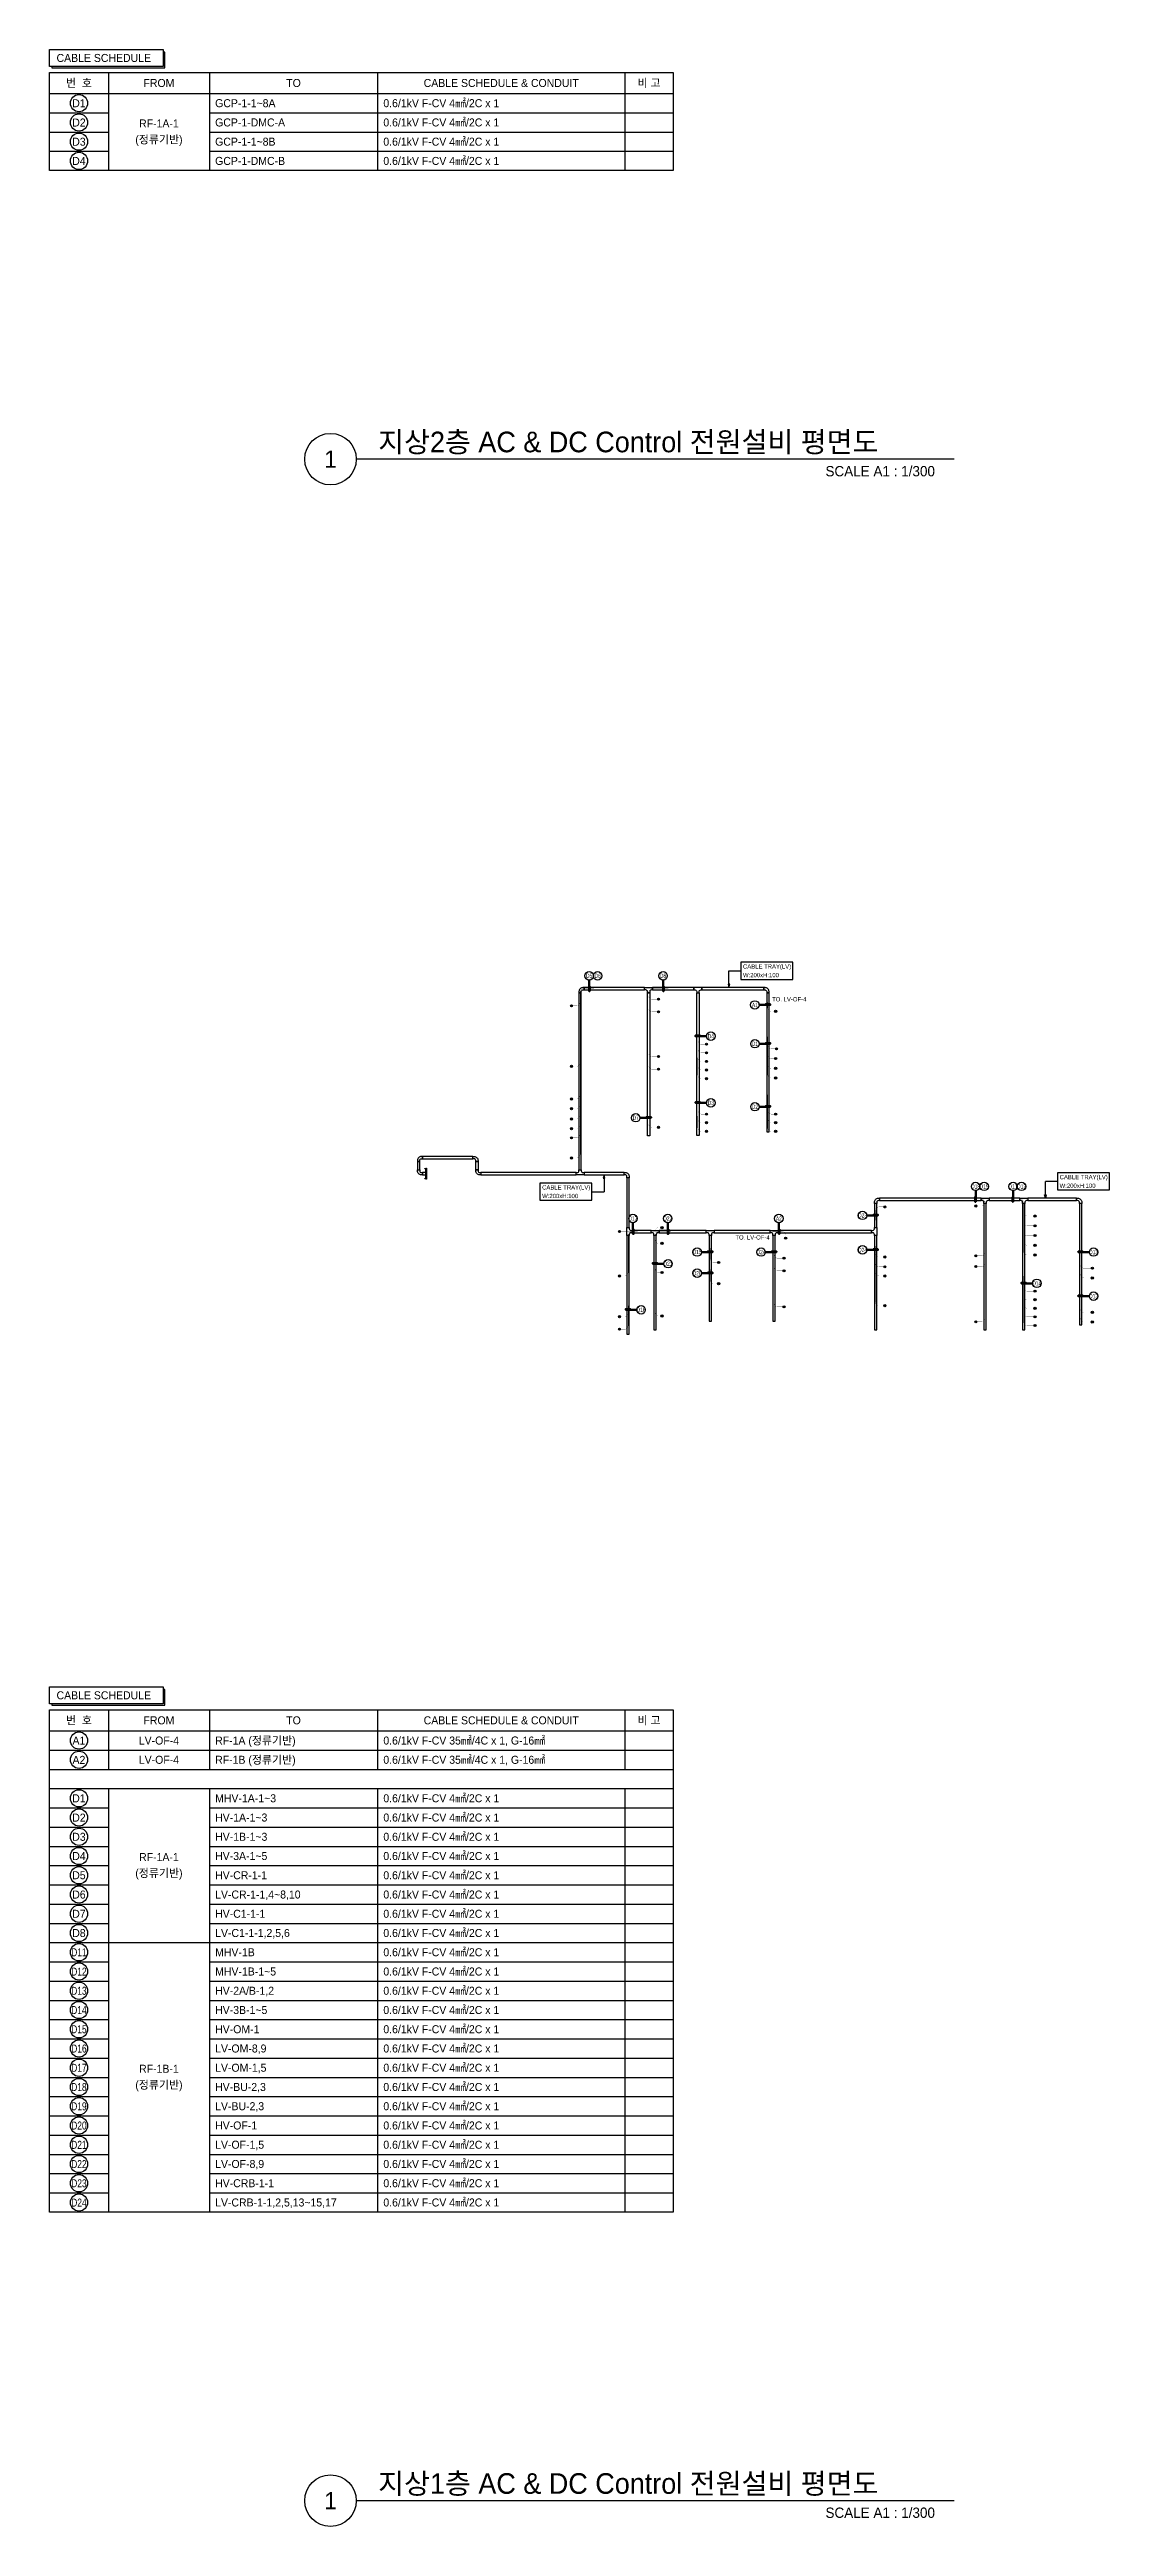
# Model space of a CAD drawing. Header units: millimetres. Extents: x 51585 to 374593, y 4425 to 1197630.
# Drawn here: x 61958 to 154468, y 8850 to 225054 of the extents above; entities that cross this region are included whole.
import ezdxf
from ezdxf.enums import TextEntityAlignment as Align

# ---------------------------------------------------------------- set-up
doc = ezdxf.new("R2010")
doc.units = ezdxf.units.MM
doc.header["$LTSCALE"] = 50
for name, color, linetype in [('-----26 Electrical Cable Tray_CONT', 3, 'Continuous'), ('-----29 Indicator', 1, 'Continuous'), ('-----30 Text', 2, 'Continuous'), ('-----41 Drawing Title', 2, 'Continuous'), ('AC CONTROL CABLE', 4, 'Continuous'), ('DC CONTROL CABLE', 1, 'Continuous')]:
    doc.layers.add(name, color=color, linetype=linetype)
doc.styles.add('ELEC', font='')
doc.styles.add('X-PLAN$0$ELEC', font='malgun.ttf')
doc.styles.add('돋움', font='')
doc.styles.get('ELEC').set_extended_font_data('Dotum')
doc.styles.get('돋움').set_extended_font_data('Dotum')

msp = doc.modelspace()

# ---------------------------------------------------------------- texts
at = {"layer": '-----26 Electrical Cable Tray_CONT', "style": 'ELEC'}
for s, p in [('CABLE TRAY(LV)', (122483, 145016, 0)), ('W:200xH:100', (122483, 144266, 0)), ('CABLE TRAY(LV)', (104953, 125734, 0)), ('W:200xH:100', (150119, 125882, 0)), ('CABLE TRAY(LV)', (150119, 126632, 0)), ('W:200xH:100', (104953, 124984, 0))]:
    msp.add_text(s, height=375, dxfattribs=at).set_placement(p, align=Align.MIDDLE_LEFT)
at = {"layer": '-----30 Text', "linetype": 'Continuous', "style": 'ELEC', "width": 0.7}
for s, p in [('D5', (109055, 144204, 0)), ('D6', (109798, 144204, 0)), ('D8', (115506, 144204, 0)), ('A1', (123519, 141660, 0)), ('D4', (119675, 138927)), ('D1', (123527, 138273)), ('D7', (113122, 131818, 0)), ('D3', (119675, 133116)), ('D2', (123527, 132779)), ('D18', (142786, 125820, 0)), ('D19', (143529, 125820, 0)), ('D11', (146055, 125820, 0)), ('D12', (146797, 125820, 0)), ('D23', (132919, 123293, 0)), ('D17', (112881, 123014)), ('D22', (115913, 123014)), ('A2', (125612, 123014)), ('D21', (115942, 119075)), ('D15', (118486, 120090, 0)), ('D24', (124057, 120090, 0)), ('D24', (132919, 120278, 0)), ('D13', (153084, 120087)), ('D20', (118486, 118240, 0)), ('D14', (148125, 117359, 0)), ('D16', (113588, 115052, 0)), ('D13', (153084, 116237))]:
    msp.add_text(s, height=375, dxfattribs=at).set_placement(p, align=Align.MIDDLE)
at = {"layer": '-----30 Text', "style": '돋움'}
for p in [(126518, 142157, 0), (123315, 121371)]:
    msp.add_text('TO. LV-OF-4', height=375, dxfattribs=at).set_placement(p, align=Align.MIDDLE)
at = {"layer": '-----41 Drawing Title', "color": 2, "style": 'ELEC'}
for s, p in [('지상2층 AC & DC Control 전원설비 평면도', (90645, 189900)), ('지상1층 AC & DC Control 전원설비 평면도', (90645, 11700))]:
    msp.add_text(s, height=1800, dxfattribs=at).set_placement(p)
at = {"layer": '-----41 Drawing Title', "color": 7, "style": 'ELEC'}
for p in [(86478, 189300), (86478, 11100)]:
    msp.add_text('1', height=1500, dxfattribs=at).set_placement(p, align=Align.MIDDLE)
at = {"layer": '-----41 Drawing Title', "style": 'ELEC'}
for p in [(139237, 187800), (139237, 9600)]:
    msp.add_text('SCALE A1 : 1/300', height=900, dxfattribs=at).set_placement(p, align=Align.RIGHT)
at = {"color": 0, "style": 'X-PLAN$0$ELEC', "width": 0.7}
msp.add_text('LV 트레이 건물용', height=50, rotation=90, dxfattribs=at).set_placement((94749, 126930), align=Align.MIDDLE_CENTER)

# ---------------------------------------------------------------- hatches: boundary and pattern name
at = {"layer": 'AC CONTROL CABLE', "linetype": 'Continuous'}
h = msp.add_hatch(color=256, dxfattribs=at)
edge = h.paths.add_edge_path()
edge.add_arc((125334, 141105), 93.6, 0, 360)
h = msp.add_hatch(color=256, dxfattribs=at)
edge = h.paths.add_edge_path()
edge.add_arc((126204, 121305), 93.6, -90, 270)
at = {"layer": 'DC CONTROL CABLE', "linetype": 'Continuous'}
h = msp.add_hatch(color=256, dxfattribs=at)
edge = h.paths.add_edge_path()
edge.add_arc((107509, 141580), 93.6, 0, 360)
h = msp.add_hatch(color=256, dxfattribs=at)
edge = h.paths.add_edge_path()
edge.add_arc((115104, 142163), 93.6, 180, 540, ccw=False)
h = msp.add_hatch(color=256, dxfattribs=at)
edge = h.paths.add_edge_path()
edge.add_arc((115104, 141063), 93.6, 180, 540, ccw=False)
h = msp.add_hatch(color=256, dxfattribs=at)
edge = h.paths.add_edge_path()
edge.add_arc((107509, 136305), 93.6, 0, 360)
h = msp.add_hatch(color=256, dxfattribs=at)
edge = h.paths.add_edge_path()
edge.add_arc((115104, 137163), 93.6, 180, 540, ccw=False)
h = msp.add_hatch(color=256, dxfattribs=at)
edge = h.paths.add_edge_path()
edge.add_arc((119304, 138230), 93.6, 180, 540, ccw=False)
h = msp.add_hatch(color=256, dxfattribs=at)
edge = h.paths.add_edge_path()
edge.add_arc((119304, 137480), 93.6, 180, 540, ccw=False)
h = msp.add_hatch(color=256, dxfattribs=at)
edge = h.paths.add_edge_path()
edge.add_arc((119304, 136730), 93.6, 180, 540, ccw=False)
h = msp.add_hatch(color=256, dxfattribs=at)
edge = h.paths.add_edge_path()
edge.add_arc((125334, 136980), 93.6, 0, 360)
h = msp.add_hatch(color=256, dxfattribs=at)
edge = h.paths.add_edge_path()
edge.add_arc((125334, 136130), 93.6, 0, 360)
h = msp.add_hatch(color=256, dxfattribs=at)
edge = h.paths.add_edge_path()
edge.add_arc((125407, 137830), 93.6, 0, 360)
h = msp.add_hatch(color=256, dxfattribs=at)
edge = h.paths.add_edge_path()
edge.add_arc((115104, 136055), 93.6, 180, 540, ccw=False)
h = msp.add_hatch(color=256, dxfattribs=at)
edge = h.paths.add_edge_path()
edge.add_arc((119304, 135980), 93.6, 180, 540, ccw=False)
h = msp.add_hatch(color=256, dxfattribs=at)
edge = h.paths.add_edge_path()
edge.add_arc((119304, 135230), 93.6, 180, 540, ccw=False)
h = msp.add_hatch(color=256, dxfattribs=at)
edge = h.paths.add_edge_path()
edge.add_arc((125332, 135280), 93.6, 0, 360)
h = msp.add_hatch(color=256, dxfattribs=at)
edge = h.paths.add_edge_path()
edge.add_arc((107509, 133455), 93.6, 0, 360)
h = msp.add_hatch(color=256, dxfattribs=at)
edge = h.paths.add_edge_path()
edge.add_arc((107509, 132605), 93.6, 0, 360)
h = msp.add_hatch(color=256, dxfattribs=at)
edge = h.paths.add_edge_path()
edge.add_arc((119304, 132130), 93.6, 180, 540, ccw=False)
h = msp.add_hatch(color=256, dxfattribs=at)
edge = h.paths.add_edge_path()
edge.add_arc((125332, 132130), 93.6, 0, 360)
h = msp.add_hatch(color=256, dxfattribs=at)
edge = h.paths.add_edge_path()
edge.add_arc((107509, 131705), 93.6, 0, 360)
h = msp.add_hatch(color=256, dxfattribs=at)
edge = h.paths.add_edge_path()
edge.add_arc((107509, 130855), 93.6, 0, 360)
h = msp.add_hatch(color=256, dxfattribs=at)
edge = h.paths.add_edge_path()
edge.add_arc((107509, 130055), 93.6, 0, 360)
h = msp.add_hatch(color=256, dxfattribs=at)
edge = h.paths.add_edge_path()
edge.add_arc((115104, 130980), 93.6, 0, 360)
h = msp.add_hatch(color=256, dxfattribs=at)
edge = h.paths.add_edge_path()
edge.add_arc((119304, 131380), 93.6, 180, 540, ccw=False)
h = msp.add_hatch(color=256, dxfattribs=at)
edge = h.paths.add_edge_path()
edge.add_arc((119304, 130630), 93.6, 180, 540, ccw=False)
h = msp.add_hatch(color=256, dxfattribs=at)
edge = h.paths.add_edge_path()
edge.add_arc((125332, 131380), 93.6, 0, 360)
h = msp.add_hatch(color=256, dxfattribs=at)
edge = h.paths.add_edge_path()
edge.add_arc((125332, 130630), 93.6, 0, 360)
h = msp.add_hatch(color=256, dxfattribs=at)
edge = h.paths.add_edge_path()
edge.add_arc((107509, 128305), 93.6, 0, 360)
h = msp.add_hatch(color=256, dxfattribs=at)
edge = h.paths.add_edge_path()
edge.add_arc((134859, 124030), 93.6, 180, 540, ccw=False)
h = msp.add_hatch(color=256, dxfattribs=at)
edge = h.paths.add_edge_path()
edge.add_arc((142804, 124114), 93.6, 0, 360)
h = msp.add_hatch(color=256, dxfattribs=at)
edge = h.paths.add_edge_path()
edge.add_arc((147974, 123230), 93.6, 0, 360)
h = msp.add_hatch(color=256, dxfattribs=at)
edge = h.paths.add_edge_path()
edge.add_arc((111701, 121880), 93.6, 0, 360)
h = msp.add_hatch(color=256, dxfattribs=at)
edge = h.paths.add_edge_path()
edge.add_arc((115410, 122215), 93.6, 180, 540, ccw=False)
h = msp.add_hatch(color=256, dxfattribs=at)
edge = h.paths.add_edge_path()
edge.add_arc((147974, 122380), 93.6, 0, 360)
h = msp.add_hatch(color=256, dxfattribs=at)
edge = h.paths.add_edge_path()
edge.add_arc((147974, 121530), 93.6, 0, 360)
h = msp.add_hatch(color=256, dxfattribs=at)
edge = h.paths.add_edge_path()
edge.add_arc((115410, 120855), 93.6, 180, 540, ccw=False)
h = msp.add_hatch(color=256, dxfattribs=at)
edge = h.paths.add_edge_path()
edge.add_arc((120359, 119180), 93.6, 180, 540, ccw=False)
h = msp.add_hatch(color=256, dxfattribs=at)
edge = h.paths.add_edge_path()
edge.add_arc((126059, 119555), 93.6, 180, 540, ccw=False)
h = msp.add_hatch(color=256, dxfattribs=at)
edge = h.paths.add_edge_path()
edge.add_arc((134859, 119655), 93.6, 180, 540, ccw=False)
h = msp.add_hatch(color=256, dxfattribs=at)
edge = h.paths.add_edge_path()
edge.add_arc((142804, 119755), 93.6, 0, 360)
h = msp.add_hatch(color=256, dxfattribs=at)
edge = h.paths.add_edge_path()
edge.add_arc((142804, 118830), 93.6, 0, 360)
h = msp.add_hatch(color=256, dxfattribs=at)
edge = h.paths.add_edge_path()
edge.add_arc((147974, 120680), 93.6, 0, 360)
h = msp.add_hatch(color=256, dxfattribs=at)
edge = h.paths.add_edge_path()
edge.add_arc((147974, 119830), 93.6, 0, 360)
h = msp.add_hatch(color=256, dxfattribs=at)
edge = h.paths.add_edge_path()
edge.add_arc((111701, 118005), 93.6, 0, 360)
h = msp.add_hatch(color=256, dxfattribs=at)
edge = h.paths.add_edge_path()
edge.add_arc((115410, 118305), 93.6, 180, 540, ccw=False)
h = msp.add_hatch(color=256, dxfattribs=at)
edge = h.paths.add_edge_path()
edge.add_arc((120359, 117330), 93.6, 180, 540, ccw=False)
h = msp.add_hatch(color=256, dxfattribs=at)
edge = h.paths.add_edge_path()
edge.add_arc((126059, 118455), 93.6, 180, 540, ccw=False)
h = msp.add_hatch(color=256, dxfattribs=at)
edge = h.paths.add_edge_path()
edge.add_arc((134859, 118805), 93.6, 180, 540, ccw=False)
h = msp.add_hatch(color=256, dxfattribs=at)
edge = h.paths.add_edge_path()
edge.add_arc((134859, 118005), 93.6, 180, 540, ccw=False)
h = msp.add_hatch(color=256, dxfattribs=at)
edge = h.paths.add_edge_path()
edge.add_arc((147974, 116680), 93.6, 0, 360)
h = msp.add_hatch(color=256, dxfattribs=at)
edge = h.paths.add_edge_path()
edge.add_arc((152972, 117830), 93.6, 0, 360)
h = msp.add_hatch(color=256, dxfattribs=at)
edge = h.paths.add_edge_path()
edge.add_arc((152974, 118680), 93.6, 0, 360)
h = msp.add_hatch(color=256, dxfattribs=at)
edge = h.paths.add_edge_path()
edge.add_arc((115410, 114505), 93.6, 180, 540, ccw=False)
h = msp.add_hatch(color=256, dxfattribs=at)
edge = h.paths.add_edge_path()
edge.add_arc((126059, 115305), 93.6, 180, 540, ccw=False)
h = msp.add_hatch(color=256, dxfattribs=at)
edge = h.paths.add_edge_path()
edge.add_arc((134859, 115405), 93.6, 180, 540, ccw=False)
h = msp.add_hatch(color=256, dxfattribs=at)
edge = h.paths.add_edge_path()
edge.add_arc((147974, 115930), 93.6, 0, 360)
h = msp.add_hatch(color=256, dxfattribs=at)
edge = h.paths.add_edge_path()
edge.add_arc((147974, 115180), 93.6, 0, 360)
h = msp.add_hatch(color=256, dxfattribs=at)
edge = h.paths.add_edge_path()
edge.add_arc((152974, 114830), 93.6, 0, 360)
h = msp.add_hatch(color=256, dxfattribs=at)
edge = h.paths.add_edge_path()
edge.add_arc((111701, 114455), 93.6, 0, 360)
h = msp.add_hatch(color=256, dxfattribs=at)
edge = h.paths.add_edge_path()
edge.add_arc((111701, 113355), 93.6, 0, 360)
h = msp.add_hatch(color=256, dxfattribs=at)
edge = h.paths.add_edge_path()
edge.add_arc((142804, 114005), 93.6, 0, 360)
h = msp.add_hatch(color=256, dxfattribs=at)
edge = h.paths.add_edge_path()
edge.add_arc((147974, 114430), 93.6, 0, 360)
h = msp.add_hatch(color=256, dxfattribs=at)
edge = h.paths.add_edge_path()
edge.add_arc((147974, 113680), 93.6, 0, 360)
h = msp.add_hatch(color=256, dxfattribs=at)
edge = h.paths.add_edge_path()
edge.add_arc((152972, 113980), 93.6, 0, 360)

# ---------------------------------------------------------------- linework, layer by layer
at = {"layer": '-----26 Electrical Cable Tray_CONT', "elevation": 0}
for points in [[(108364, 142820, -0.4142136), (108514, 142970), (108614, 142970), (108614, 143170), (108514, 143170, 0.4142136), (108164, 142820), (108164, 142720), (108364, 142720)], [(113896, 142970), (113896, 143170), (114596, 143170), (114596, 142970), (114496, 142970, 0.4142136), (114346, 142820), (114346, 142720), (114146, 142720), (114146, 142820, 0.4142136), (113996, 142970)], [(118896, 142970), (118896, 143170), (118196, 143170), (118196, 142970), (118296, 142970, -0.4142136), (118446, 142820), (118446, 142720), (118646, 142720), (118646, 142820, -0.4142136), (118796, 142970)], [(124404, 142970, -0.4142136), (124554, 142820), (124554, 142720), (124754, 142720), (124754, 142820, 0.4142136), (124404, 143170), (124304, 143170), (124304, 142970)], [(134304, 124586, 0.4142136), (134154, 124436), (134154, 124336), (133954, 124336), (133954, 124436, -0.4142136), (134304, 124786), (134404, 124786), (134404, 124586)], [(143258, 124586), (143258, 124786), (143958, 124786), (143958, 124586), (143858, 124586, 0.4142136), (143708, 124436), (143708, 124336), (143508, 124336), (143508, 124436, 0.4142136), (143358, 124586)], [(146640, 124586), (146640, 124786), (147340, 124786), (147340, 124586), (147240, 124586, 0.4142136), (147090, 124436), (147090, 124336), (146890, 124336), (146890, 124436, 0.4142136), (146740, 124586)], [(151850, 124436, 0.4142136), (151700, 124586), (151600, 124586), (151600, 124786), (151700, 124786, -0.4142136), (152050, 124436), (152050, 124336), (151850, 124336)], [(112555, 121530), (112355, 121530), (112355, 122230), (112555, 122230), (112555, 122130, 0.4142136), (112705, 121980), (112805, 121980), (112805, 121780), (112705, 121780, 0.4142136), (112555, 121630)], [(114458, 121780), (114458, 121980), (115158, 121980), (115158, 121780), (115058, 121780, 0.4142136), (114908, 121630), (114908, 121530), (114708, 121530), (114708, 121630, 0.4142136), (114558, 121780)], [(119272, 121780), (119272, 121980), (119972, 121980), (119972, 121780), (119872, 121780, 0.4142136), (119722, 121630), (119722, 121530), (119522, 121530), (119522, 121630, 0.4142136), (119372, 121780)], [(124842, 121780), (124842, 121980), (125542, 121980), (125542, 121780), (125442, 121780, 0.4142136), (125292, 121630), (125292, 121530), (125092, 121530), (125092, 121630, 0.4142136), (124942, 121780)]]:
    msp.add_lwpolyline(points, format="xyb", close=True, dxfattribs=at)
for points in [[(108164, 127280), (108364, 127280), (108364, 142720), (108164, 142720)], [(113896, 142970), (113896, 143170), (108614, 143170), (108614, 142970)], [(114345, 130226), (114145, 130226), (114146, 142720), (114346, 142720)], [(118196, 142970), (118196, 143170), (114596, 143170), (114596, 142970)], [(118645, 130255), (118445, 130255), (118446, 142720), (118646, 142720)], [(124304, 142970), (124304, 143170), (118896, 143170), (118896, 142970)], [(124554, 130578), (124754, 130578), (124754, 142720), (124554, 142720)], [(112555, 126580), (112355, 126580), (112355, 122230), (112555, 122230)], [(143258, 124586), (143258, 124786), (134404, 124786), (134404, 124586)], [(143508, 113308), (143708, 113308), (143708, 124336), (143508, 124336)], [(146640, 124586), (146640, 124786), (143958, 124786), (143958, 124586)], [(146890, 113308), (147090, 113308), (147090, 124336), (146890, 124336)], [(151600, 124586), (151600, 124786), (147340, 124786), (147340, 124586)], [(151850, 113737), (152050, 113737), (152050, 124336), (151850, 124336)], [(112354, 112932), (112554, 112932), (112555, 121530), (112355, 121530)], [(114708, 113308), (114908, 113308), (114908, 121530), (114708, 121530)], [(119522, 114048), (119722, 114048), (119722, 121530), (119522, 121530)], [(124842, 121780), (124842, 121980), (119972, 121980), (119972, 121780)], [(125092, 114048), (125292, 114048), (125292, 121530), (125092, 121530)], [(133704, 121780), (133704, 121980), (125542, 121980), (125542, 121780)], [(133954, 113308), (134154, 113308), (134154, 121530), (133954, 121530)]]:
    msp.add_lwpolyline(points, close=True, dxfattribs=at)
at = {"layer": '-----26 Electrical Cable Tray_CONT'}
for points in [[(94266, 128080, -0.4142136), (94416, 128230), (94516, 128230), (94516, 128430), (94416, 128430, 0.4142136), (94066, 128080), (94066, 127980), (94266, 127980)], [(99160, 128080, 0.4142136), (99010, 128230), (98910, 128230), (98910, 128430), (99010, 128430, -0.4142136), (99360, 128080), (99360, 127980), (99160, 127980)], [(94266, 127180, 0.4142136), (94416, 127030), (94516, 127030), (94516, 126830), (94416, 126830, -0.4142136), (94066, 127180), (94066, 127280), (94266, 127280)], [(99360, 127180, 0.4142136), (99510, 127030), (99610, 127030), (99610, 126830), (99510, 126830, -0.4142136), (99160, 127180), (99160, 127280), (99360, 127280)], [(108614, 127030), (108614, 126830), (107914, 126830), (107914, 127030), (108014, 127030, 0.4142136), (108164, 127180), (108164, 127280), (108364, 127280), (108364, 127180, 0.4142136), (108514, 127030)], [(112355, 126680, 0.4142136), (112205, 126830), (112105, 126830), (112105, 127030), (112205, 127030, -0.4142136), (112555, 126680), (112555, 126580), (112355, 126580)], [(133954, 122230), (134154, 122230), (134154, 121530), (133954, 121530), (133954, 121630, 0.4142136), (133804, 121780), (133704, 121780), (133704, 121980), (133804, 121980, 0.4142136), (133954, 122130)]]:
    msp.add_lwpolyline(points, format="xyb", close=True, dxfattribs=at)
for points in [[(94266, 127980), (94066, 127980), (94066, 127280), (94266, 127280)], [(98910, 128230), (98910, 128430), (94516, 128430), (94516, 128230)], [(99160, 127980), (99360, 127980), (99360, 127280), (99160, 127280)], [(94804, 126830), (94804, 127030), (94516, 127030), (94516, 126830)], [(107914, 126830), (107914, 127030), (99610, 127030), (99610, 126830)], [(112105, 126830), (112105, 127030), (108614, 127030), (108614, 126830)], [(133954, 122230), (134154, 122230), (134154, 124336), (133954, 124336)], [(114458, 121780), (114458, 121980), (112805, 121980), (112805, 121780)], [(119272, 121780), (119272, 121980), (115158, 121980), (115158, 121780)]]:
    msp.add_lwpolyline(points, close=True, dxfattribs=at)
at = {"layer": '-----29 Indicator', "color": 1}
for p, q in [((110360, 126833), (110285, 126533)), ((110285, 126533), (110435, 126533)), ((110359, 126830), (110359, 125359)), ((110435, 126533), (110360, 126833)), ((148874, 124786), (148874, 126257)), ((149931, 126257), (148874, 126257)), ((109302, 125359), (110359, 125359)), ((148874, 124786), (148799, 125086)), ((148799, 125086), (148949, 125086)), ((148949, 125086), (148874, 124786))]:
    msp.add_line(p, q, dxfattribs=at)
at = {"layer": '-----29 Indicator', "color": 1, "elevation": 0}
for points in [[(122296, 145391), (122296, 143891), (126832, 143891), (126832, 145391)], [(104765, 126109), (104765, 124609), (109302, 124609), (109302, 126109)], [(149931, 127007), (149931, 125507), (154468, 125507), (154468, 127007)]]:
    msp.add_lwpolyline(points, close=True, dxfattribs=at)
at = {"layer": '-----29 Indicator', "lineweight": 100, "elevation": 0}
for points in [[(109055, 143833), (109055, 143833), (109055, 142862), (109109, 142862), (109109, 143278), (109020, 143278)], [(115506, 143833), (115506, 143833), (115506, 142862), (115560, 142862), (115560, 143278), (115471, 143278)], [(123891, 141660), (123891, 141660), (124861, 141660), (124861, 141713), (124446, 141713), (124446, 141624)], [(119304, 138927), (119304, 138927), (118333, 138927), (118333, 138980), (118749, 138980), (118749, 138891)], [(119304, 133116), (119304, 133116), (118333, 133116), (118333, 133170), (118749, 133170), (118749, 133081)], [(113493, 131818), (113493, 131818), (114463, 131818), (114463, 131871), (114048, 131871), (114048, 131782)], [(142792, 125449), (142792, 125449), (142792, 124478), (142739, 124478), (142739, 124894), (142828, 124894)], [(146061, 125449), (146061, 125449), (146061, 124478), (146008, 124478), (146008, 124894), (146097, 124894)], [(133290, 123293), (133290, 123293), (134261, 123293), (134261, 123347), (133845, 123347), (133845, 123258)], [(112881, 122642), (112881, 122642), (112881, 121672), (112935, 121672), (112935, 122087), (112846, 122087)], [(115913, 122642), (115913, 122642), (115913, 121672), (115967, 121672), (115967, 122087), (115878, 122087)], [(125612, 122643), (125612, 122643), (125612, 121672), (125665, 121672), (125665, 122087), (125576, 122087)], [(118858, 120090), (118858, 120090), (119828, 120090), (119828, 120143), (119413, 120143), (119413, 120054)], [(124428, 120090), (124428, 120090), (125399, 120090), (125399, 120143), (124983, 120143), (124983, 120054)], [(133290, 120278), (133290, 120278), (134261, 120278), (134261, 120331), (133845, 120331), (133845, 120242)], [(118858, 118240), (118858, 118240), (119828, 118240), (119828, 118293), (119413, 118293), (119413, 118204)], [(147754, 117353), (147754, 117353), (146783, 117353), (146783, 117406), (147198, 117406), (147198, 117317)], [(113217, 115052), (113217, 115052), (112246, 115052), (112246, 115105), (112662, 115105), (112662, 115016)]]:
    msp.add_lwpolyline(points, dxfattribs=at)
at = {"layer": '-----29 Indicator', "color": 1, "elevation": 0}
msp.add_lwpolyline([(121250, 143170), (121325, 143470), (121175, 143470), (121250, 143170), (121250, 144641), (122296, 144641)], dxfattribs=at)
at = {"layer": '-----29 Indicator', "lineweight": 100}
for points in [[(123899, 138273), (123899, 138273), (124869, 138273), (124869, 138326), (124454, 138326), (124454, 138237)], [(123899, 132779), (123899, 132779), (124869, 132779), (124869, 132832), (124454, 132832), (124454, 132743)], [(115571, 119075), (115571, 119075), (114600, 119075), (114600, 119128), (115016, 119128), (115016, 119039)], [(152713, 120081), (152713, 120081), (151743, 120081), (151743, 120135), (152158, 120135), (152158, 120046)], [(152713, 116231), (152713, 116231), (151743, 116231), (151743, 116285), (152158, 116285), (152158, 116196)]]:
    msp.add_lwpolyline(points, dxfattribs=at)
at = {"layer": '-----29 Indicator'}
for centre in [(109055, 144204, 0), (109798, 144204, 0), (115506, 144204, 0), (123519, 141660, 0), (119675, 138927), (123527, 138273), (113122, 131818, 0), (119675, 133116), (123527, 132779), (142786, 125820, 0), (143529, 125820, 0), (146055, 125820, 0), (146797, 125820, 0), (112881, 123014), (115913, 123014), (125612, 123014), (132919, 123293, 0), (115942, 119075), (118486, 120090, 0), (124057, 120090, 0), (132919, 120278, 0), (153084, 120087), (118486, 118240, 0), (148125, 117359, 0), (113588, 115052, 0), (153084, 116237)]:
    msp.add_circle(centre, 371, dxfattribs=at)
at = {"layer": '-----41 Drawing Title', "color": 7}
for p, q in [((140922, 189300), (88728, 189300)), ((140922, 11100), (88728, 11100))]:
    msp.add_line(p, q, dxfattribs=at)
for centre in [(86478, 189300), (86478, 11100)]:
    msp.add_circle(centre, 2250, dxfattribs=at)
at = {"color": 0}
for points in [[(94704, 127355), (94704, 127380), (94804, 127380), (94804, 126480), (94704, 126480), (94704, 126505)], [(94804, 127405), (94854, 127405), (94854, 126455), (94804, 126455), (94804, 127405)]]:
    msp.add_lwpolyline(points, dxfattribs=at)
at = {"layer": 'AC CONTROL CABLE', "linetype": 'Continuous', "elevation": 0}
for points in [[(124654, 142331, 0, 202, 0), (124654, 141881, 0, 0, 0), (124654, 141680, 0, 0, 0)], [(124612, 121880, 0, 202, 0), (125062, 121880, 0, 0, 0), (125628, 121880, 0, 0, 0)]]:
    msp.add_lwpolyline(points, format="xyseb", dxfattribs=at)
at = {"layer": 'AC CONTROL CABLE', "linetype": 'Continuous', "const_width": 15, "elevation": 0}
for points in [[(125334, 141105), (124954, 141105, -0.4142136), (124654, 141405), (124654, 141881)], [(126204, 121305), (126204, 121580, 0.4142136), (125904, 121880), (125062, 121880)]]:
    msp.add_lwpolyline(points, format="xyb", dxfattribs=at)
at = {"layer": 'AC CONTROL CABLE', "linetype": 'Continuous'}
for centre in [(125334, 141105), (126204, 121305)]:
    msp.add_circle(centre, 93.8, dxfattribs=at)
at = {"layer": 'DC CONTROL CABLE', "linetype": 'Continuous', "const_width": 15, "elevation": 0}
for points in [[(107509, 128305), (107964, 128305, 0.4142136), (108264, 128605), (108264, 142770, -0.4142136), (108564, 143070), (109491, 143070)], [(115955, 143070), (114551, 143070, 0.4140588), (114251, 142770), (114248, 136355, 0.4142136), (114548, 136055), (115104, 136055)], [(107509, 141580), (107963, 141580, 0.4142136), (108263, 141880), (108263, 141880)], [(115104, 142163), (114544, 142163, -0.4142136), (114244, 142463), (114244, 142463)], [(115104, 141063), (114544, 141063, -0.4142136), (114244, 141363), (114244, 141363)], [(119304, 135230), (118848, 135230, -0.4142136), (118548, 135530), (118550, 139315)], [(119304, 138230), (118850, 138230, -0.4142136), (118550, 138530), (118550, 138530)], [(107509, 136305), (107963, 136305, 0.4142136), (108263, 136605), (108263, 136605)], [(115104, 137163), (114544, 137163, -0.4142136), (114244, 137463), (114244, 137463)], [(119304, 137480), (118850, 137480, -0.4142136), (118550, 137780), (118550, 137780)], [(119304, 136730), (118850, 136730, -0.4142136), (118550, 137030), (118550, 137030)], [(119304, 135980), (118850, 135980, -0.4142136), (118550, 136280), (118550, 136280)], [(107509, 133455), (107963, 133455, 0.4142136), (108263, 133755), (108263, 133755)], [(107509, 132605), (107963, 132605, 0.4142136), (108263, 132905), (108263, 132905)], [(107509, 131705), (107963, 131705, 0.4142136), (108263, 132005), (108263, 132005)], [(115104, 130980), (114546, 130980, -0.4142136), (114246, 131280), (114248, 132862)], [(119304, 130630), (118848, 130630, -0.4142136), (118548, 130930), (118550, 133505)], [(119304, 132130), (118850, 132130, -0.4142136), (118550, 132430), (118550, 132430)], [(107509, 130855), (107963, 130855, 0.4142136), (108263, 131155), (108263, 131155)], [(107509, 130055), (107963, 130055, 0.4142136), (108263, 130355), (108263, 130355)], [(119304, 131380), (118850, 131380, -0.4142136), (118550, 131680), (118550, 131680)], [(142804, 114005), (143308, 114005, 0.4142471), (143608, 114305), (143607, 124385, 0.413965), (143307, 124685), (142328, 124686)], [(142804, 124114), (143308, 124114, 0.4142136), (143608, 124414), (143608, 124414)], [(147974, 119830), (147288, 119830, -0.4144398), (146988, 120130), (146991, 124385, 0.4142136), (146691, 124685), (145649, 124686)], [(147974, 123230), (147290, 123230, -0.4142136), (146990, 123530), (146990, 123530)], [(111701, 118005), (112155, 118005, 0.4142661), (112455, 118305), (112455, 121579, -0.4142661), (112755, 121880), (113301, 121880)], [(115410, 120855), (115108, 120855, -0.4142504), (114808, 121155), (114808, 121580, -0.4141767), (115108, 121880), (116203, 121880)], [(115410, 122215), (115108, 122215, 0.4142136), (114808, 121915), (114808, 121915)], [(115410, 114505), (115107, 114505, -0.4142504), (114807, 114805), (114808, 119730)], [(120359, 119180), (119920, 119180, -0.4142551), (119620, 119480), (119620, 120438)], [(126059, 115305), (125490, 115305, -0.4142569), (125190, 115605), (125191, 120438)], [(126059, 119555), (125492, 119555, -0.4142136), (125192, 119855), (125192, 119855)], [(134859, 115405), (134352, 115405, -0.4142534), (134052, 115705), (134053, 120626)], [(142804, 119755), (143308, 119755, 0.4142136), (143608, 120055), (143608, 120055)], [(142804, 118830), (143308, 118830, 0.4142136), (143608, 119130), (143608, 119130)], [(120359, 117330), (119920, 117330, -0.4142551), (119620, 117630), (119620, 118588)], [(126059, 118455), (125492, 118455, -0.4142136), (125192, 118755), (125192, 118755)], [(147974, 113680), (147288, 113680, -0.4144398), (146988, 113980), (146991, 117991)], [(111701, 113355), (112154, 113355, 0.414172), (112454, 113655), (112454, 115423)], [(111701, 114455), (112155, 114455, 0.4142136), (112455, 114755), (112455, 114755)]]:
    msp.add_lwpolyline(points, format="xyb", dxfattribs=at)
at = {"layer": 'DC CONTROL CABLE', "linetype": 'Continuous', "elevation": 0}
for points in [[(109941, 143070, 0, 202, 0), (109491, 143070, 0, 0, 0), (109290, 143070, 0, 0, 0)], [(116405, 143070, 0, 202, 0), (115955, 143070, 0, 0, 0), (115753, 143070, 0, 0, 0)], [(118550, 139765, 0, 202, 0), (118550, 139315, 0, 0, 0), (118550, 139114, 0, 0, 0)], [(118550, 133955, 0, 202, 0), (118550, 133505, 0, 0, 0), (118550, 133303, 0, 0, 0)], [(114248, 132862, 0, 202, 0), (114248, 132412, 0, 0, 0), (114248, 132211, 0, 0, 0)], [(134053, 122412, 0, 202, 0), (134053, 122862, 0, 0, 0), (134053, 123263, 0, 0, 0)], [(141878, 124686, 0, 202, 0), (142328, 124686, 0, 0, 0), (142530, 124686, 0, 0, 0)], [(145199, 124686, 0, 202, 0), (145649, 124686, 0, 0, 0), (145850, 124686, 0, 0, 0)], [(113751, 121880, 0, 202, 0), (113301, 121880, 0, 0, 0), (113099, 121880, 0, 0, 0)], [(116653, 121880, 0, 202, 0), (116203, 121880, 0, 0, 0), (115332, 121880, 0, 0, 0)], [(134053, 121076, 0, 202, 0), (134053, 120626, 0, 0, 0), (134053, 120225, 0, 0, 0)], [(119620, 120888, 0, 202, 0), (119620, 120438, 0, 0, 0), (119620, 120037, 0, 0, 0)], [(119620, 119038, 0, 202, 0), (119620, 118588, 0, 0, 0), (119620, 118187, 0, 0, 0)], [(125191, 120888, 0, 202, 0), (125191, 120438, 0, 0, 0), (125191, 120037, 0, 0, 0)], [(146991, 118441, 0, 202, 0), (146991, 117991, 0, 0, 0), (146991, 117790, 0, 0, 0)], [(112454, 115873, 0, 202, 0), (112454, 115423, 0, 0, 0), (112454, 114822, 0, 0, 0)]]:
    msp.add_lwpolyline(points, format="xyseb", dxfattribs=at)
at = {"layer": 'DC CONTROL CABLE', "linetype": 'Continuous'}
for points in [[(124654, 139051, 0, 202, 0), (124654, 138601, 0, 0, 0), (124654, 138399, 0, 0, 0)], [(124654, 133823, 0, 202, 0), (124654, 133373, 0, 0, 0), (124654, 133172, 0, 0, 0)], [(151950, 121170, 0, 202, 0), (151950, 120720, 0, 0, 0), (151950, 120519, 0, 0, 0)], [(114808, 120180, 0, 202, 0), (114808, 119730, 0, 0, 0), (114808, 119128, 0, 0, 0)], [(151950, 117320, 0, 202, 0), (151950, 116870, 0, 0, 0), (151950, 116669, 0, 0, 0)]]:
    msp.add_lwpolyline(points, format="xyseb", dxfattribs=at)
at = {"layer": 'DC CONTROL CABLE', "linetype": 'Continuous', "const_width": 15}
for points in [[(125332, 135280), (124952, 135280, -0.4142136), (124652, 135580), (124654, 138876)], [(125407, 137830), (124954, 137830, -0.4142136), (124654, 138130), (124654, 138130)], [(125334, 136980), (124954, 136980, -0.4142136), (124654, 137280), (124654, 137280)], [(125334, 136130), (124954, 136130, -0.4142136), (124654, 136430), (124654, 136430)], [(125332, 130630), (124952, 130630, -0.4142136), (124652, 130930), (124654, 133823)], [(125332, 132130), (124952, 132130, -0.4142136), (124652, 132430), (124652, 132430)], [(125332, 131380), (124952, 131380, -0.4142136), (124652, 131680), (124652, 131680)], [(134859, 124030), (134353, 124030, 0.4142136), (134053, 123730), (134053, 122862)], [(147974, 122380), (147290, 122380, -0.4142136), (146990, 122680), (146990, 122680)], [(147974, 121530), (147290, 121530, -0.4142136), (146990, 121830), (146990, 121830)], [(134859, 119655), (134354, 119655, -0.4142136), (134054, 119955), (134054, 119955)], [(134859, 118805), (134354, 118805, -0.4142136), (134054, 119105), (134054, 119105)], [(147974, 120680), (147290, 120680, -0.4142136), (146990, 120980), (146990, 120980)], [(147974, 119830), (147290, 119830, -0.4142136), (146990, 120130), (146990, 120130)], [(152972, 117830), (152248, 117830, -0.4142136), (151948, 118130), (151950, 120720)], [(152974, 118680), (152250, 118680, -0.4142136), (151950, 118980), (151950, 118980)], [(115410, 118305), (115108, 118305, -0.4142136), (114808, 118605), (114808, 118605)], [(134859, 118005), (134354, 118005, -0.4142136), (134054, 118305), (134054, 118305)], [(147974, 116680), (147290, 116680, -0.4142136), (146990, 116980), (146990, 116980)], [(152972, 113980), (152248, 113980, -0.4142136), (151948, 114280), (151950, 116870)], [(147974, 115930), (147290, 115930, -0.4142136), (146990, 116230), (146990, 116230)], [(147974, 115180), (147290, 115180, -0.4142136), (146990, 115480), (146990, 115480)], [(147974, 114430), (147290, 114430, -0.4142136), (146990, 114730), (146990, 114730)], [(152974, 114830), (152250, 114830, -0.4142136), (151950, 115130), (151950, 115130)]]:
    msp.add_lwpolyline(points, format="xyb", dxfattribs=at)
at = {"layer": 'DC CONTROL CABLE', "linetype": 'Continuous', "const_width": 15, "elevation": 0}
for points in [[(112755, 121880), (111701, 121880)], [(114808, 121489), (114808, 121915)]]:
    msp.add_lwpolyline(points, dxfattribs=at)
at = {"layer": 'DC CONTROL CABLE', "linetype": 'Continuous'}
for centre in [(107509, 141580), (115104, 142163), (115104, 141063), (107509, 136305), (115104, 137163), (119304, 138230), (119304, 137480), (119304, 136730), (125334, 136980), (125334, 136130), (125407, 137830), (115104, 136055), (119304, 135980), (119304, 135230), (125332, 135280), (107509, 133455), (107509, 132605), (119304, 132130), (125332, 132130), (107509, 131705), (107509, 130855), (107509, 130055), (115104, 130980), (119304, 131380), (119304, 130630), (125332, 131380), (125332, 130630), (107509, 128305), (134859, 124030), (142804, 124114, 0), (147974, 123230), (111701, 121880, 0), (115410, 122215), (147974, 122380), (147974, 121530), (115410, 120855), (120359, 119180), (126059, 119555), (134859, 119655), (142804, 119755, 0), (142804, 118830, 0), (147974, 120680), (147974, 119830), (111701, 118005, 0), (115410, 118305), (120359, 117330), (126059, 118455), (134859, 118805), (134859, 118005), (147974, 116680), (152972, 117830), (152974, 118680), (115410, 114505), (126059, 115305), (134859, 115405), (147974, 115930), (147974, 115180), (152974, 114830), (111701, 114455, 0), (111701, 113355, 0), (142804, 114005), (147974, 114430), (147974, 113680), (152972, 113980)]:
    msp.add_circle(centre, 93.8, dxfattribs=at)

msp.set_redraw_order([(e.dxf.handle, doc.entitydb.next_handle()) for e in msp.query("TEXT MTEXT ATTDEF DIMENSION ARC_DIMENSION")])  # texts and dimensions are drawn at this point

# ---------------------------------------------------------------- wipeouts: each hides what was drawn before it
for points in [[(116394, 214491), (61960, 214491), (61960, 223059), (116394, 223059)], [(116394, 36291), (61960, 36291), (61960, 80139), (116394, 80139)]]:
    msp.add_wipeout(points).dxf.layer = '-----29 Indicator'

# ---------------------------------------------------------------- next in the draw order: linework, layer by layer
at = {"layer": '-----29 Indicator'}
for points in [[(61958, 225054), (71878, 225054), (71878, 223584), (61958, 223584)], [(116394, 214491), (61960, 214491), (61960, 223059), (116394, 223059)], [(61958, 82134), (71878, 82134), (71878, 80664), (61958, 80664)], [(116394, 36291), (61960, 36291), (61960, 80139), (116394, 80139)]]:
    msp.add_lwpolyline(points, close=True, dxfattribs=at)
for points in [[(62154, 223584), (62154, 223458), (72018, 223458), (72018, 224830), (71878, 224830)], [(67101, 223059), (67101, 214491)], [(75912, 223059), (75912, 214491)], [(90593, 223059), (90593, 214491)], [(112168, 223059), (112168, 214491)], [(61960, 221211), (116394, 221211)], [(61960, 221211), (116394, 221211)], [(61960, 219531), (67101, 219531)], [(75912, 219531), (116394, 219531)], [(61960, 217851), (67101, 217851)], [(75912, 217851), (116394, 217851)], [(61960, 216171), (67101, 216171)], [(75912, 216171), (116394, 216171)], [(62154, 80664), (62154, 80538), (72018, 80538), (72018, 81910), (71878, 81910)], [(67101, 80139), (67101, 74931)], [(75912, 80139), (75912, 74931)], [(90593, 80139), (90593, 74931)], [(112168, 80139), (112168, 74931)], [(61960, 78291), (116394, 78291)], [(61960, 76611), (116394, 76611)], [(61960, 74931), (116394, 74931)], [(61960, 73251), (116394, 73251)], [(61960, 71571), (67101, 71571)], [(67101, 73251), (67101, 36291)], [(75912, 73251), (75912, 36291)], [(75912, 71571), (116394, 71571)], [(90593, 73251), (90593, 36291)], [(112168, 73251), (112168, 36291)], [(61960, 69891), (67101, 69891)], [(75912, 69891), (116394, 69891)], [(61960, 68211), (67101, 68211)], [(75912, 68211), (116394, 68211)], [(61960, 66531), (67101, 66531)], [(75912, 66531), (116394, 66531)], [(61960, 64851), (67101, 64851)], [(61960, 63171), (67101, 63171)], [(75912, 64851), (116394, 64851)], [(75912, 63171), (116394, 63171)], [(61960, 61491), (67101, 61491)], [(75912, 61491), (116394, 61491)], [(61960, 59811), (116394, 59811)], [(61960, 58131), (67101, 58131)], [(61960, 56451), (67101, 56451)], [(75912, 58131), (116394, 58131)], [(75912, 56451), (116394, 56451)], [(61960, 54771), (67101, 54771)], [(75912, 54771), (116394, 54771)], [(61960, 53091), (67101, 53091)], [(75912, 53091), (116394, 53091)], [(61960, 51411), (67101, 51411)], [(61960, 49731), (67101, 49731)], [(75912, 51411), (116394, 51411)], [(75912, 49731), (116394, 49731)], [(61960, 48051), (67101, 48051)], [(75912, 48051), (116394, 48051)], [(61960, 46371), (67101, 46371)], [(75912, 46371), (116394, 46371)], [(61960, 44691), (67101, 44691)], [(75912, 44691), (116394, 44691)], [(61960, 43011), (67101, 43011)], [(61960, 41331), (67101, 41331)], [(75912, 43011), (116394, 43011)], [(75912, 41331), (116394, 41331)], [(61960, 39651), (67101, 39651)], [(75912, 39651), (116394, 39651)], [(61960, 37971), (67101, 37971)], [(75912, 37971), (116394, 37971)]]:
    msp.add_lwpolyline(points, dxfattribs=at)
for centre in [(64530, 220371), (64530, 218691), (64530, 217011), (64530, 215331), (64530, 77451), (64530, 75771), (64530, 72411), (64530, 70731), (64530, 69051), (64530, 67371), (64530, 65691), (64530, 64011), (64530, 62331), (64530, 60651), (64530, 58971), (64530, 57291), (64530, 55610), (64530, 53930), (64530, 52250), (64530, 50570), (64530, 48890), (64530, 47210), (64530, 45530), (64530, 43849), (64530, 42169), (64530, 40489), (64530, 38809), (64530, 37129)]:
    msp.add_circle(centre, 751, dxfattribs=at)

# ---------------------------------------------------------------- next in the draw order: texts
at = {"layer": '-----30 Text', "style": '돋움'}
for p in [(62570, 223970), (62570, 81050)]:
    msp.add_text('CABLE SCHEDULE', height=700, dxfattribs=at).set_placement(p)
for s, p in [('번  호', (64530, 222135)), ('FROM', (71506, 222135)), ('TO', (83253, 222135)), ('CABLE SCHEDULE & CONDUIT', (101381, 222135)), ('비 고', (114281, 222135)), ('RF-1A-1', (71506, 218601)), ('(정류기반)', (71506, 217201)), ('번  호', (64530, 79215)), ('FROM', (71506, 79215)), ('TO', (83253, 79215)), ('CABLE SCHEDULE & CONDUIT', (101381, 79215)), ('비 고', (114281, 79215)), ('LV-OF-4', (71506, 77451)), ('LV-OF-4', (71506, 75771)), ('RF-1A-1', (71506, 67281)), ('(정류기반)', (71506, 65881)), ('(정류기반)', (71506, 47401)), ('RF-1B-1', (71506, 48801))]:
    msp.add_text(s, height=700, dxfattribs=at).set_placement(p, align=Align.MIDDLE_CENTER)
for s, p in [('D1', (64523, 220368)), ('D2', (64523, 218688)), ('D3', (64523, 217008)), ('D4', (64523, 215328)), ('A1', (64523, 77448)), ('A2', (64523, 75768)), ('D1', (64523, 72408)), ('D2', (64523, 70728)), ('D3', (64523, 69048)), ('D4', (64523, 67368)), ('D5', (64523, 65688)), ('D6', (64523, 64008)), ('D7', (64523, 62328)), ('D8', (64523, 60648))]:
    msp.add_text(s, height=700, dxfattribs=at).set_placement(p, align=Align.MIDDLE)
for s, p in [('GCP-1-1~8A', (76412, 220371)), ('0.6/1kV F-CV 4㎟/2C x 1', (91093, 220371)), ('GCP-1-DMC-A', (76412, 218691)), ('0.6/1kV F-CV 4㎟/2C x 1', (91093, 218691)), ('GCP-1-1~8B', (76412, 217011)), ('0.6/1kV F-CV 4㎟/2C x 1', (91093, 217011)), ('GCP-1-DMC-B', (76412, 215331)), ('0.6/1kV F-CV 4㎟/2C x 1', (91093, 215331)), ('RF-1A (정류기반)', (76412, 77451)), ('0.6/1kV F-CV 35㎟/4C x 1, G-16㎟', (91093, 77451)), ('RF-1B (정류기반)', (76412, 75771)), ('0.6/1kV F-CV 35㎟/4C x 1, G-16㎟', (91093, 75771)), ('MHV-1A-1~3', (76412, 72411)), ('0.6/1kV F-CV 4㎟/2C x 1', (91093, 72411)), ('HV-1A-1~3', (76412, 70731)), ('HV-1B-1~3', (76412, 69051)), ('0.6/1kV F-CV 4㎟/2C x 1', (91093, 70731)), ('0.6/1kV F-CV 4㎟/2C x 1', (91093, 69051)), ('HV-3A-1~5', (76412, 67371)), ('0.6/1kV F-CV 4㎟/2C x 1', (91093, 67371)), ('HV-CR-1-1', (76412, 65691)), ('0.6/1kV F-CV 4㎟/2C x 1', (91093, 65691)), ('LV-CR-1-1,4~8,10', (76412, 64011)), ('0.6/1kV F-CV 4㎟/2C x 1', (91093, 64011)), ('0.6/1kV F-CV 4㎟/2C x 1', (91093, 62331)), ('HV-C1-1-1', (76412, 62331)), ('LV-C1-1-1,2,5,6', (76412, 60651)), ('0.6/1kV F-CV 4㎟/2C x 1', (91093, 60651)), ('MHV-1B', (76412, 58971)), ('0.6/1kV F-CV 4㎟/2C x 1', (91093, 58971)), ('MHV-1B-1~5', (76412, 57291)), ('0.6/1kV F-CV 4㎟/2C x 1', (91093, 57291)), ('HV-2A/B-1,2', (76412, 55611)), ('HV-3B-1~5', (76412, 53931)), ('0.6/1kV F-CV 4㎟/2C x 1', (91093, 55611)), ('0.6/1kV F-CV 4㎟/2C x 1', (91093, 53931)), ('HV-OM-1', (76412, 52251)), ('0.6/1kV F-CV 4㎟/2C x 1', (91093, 52251)), ('LV-OM-8,9', (76412, 50571)), ('0.6/1kV F-CV 4㎟/2C x 1', (91093, 50571)), ('LV-OM-1,5', (76412, 48891)), ('HV-BU-2,3', (76412, 47211)), ('0.6/1kV F-CV 4㎟/2C x 1', (91093, 48891)), ('0.6/1kV F-CV 4㎟/2C x 1', (91093, 47211)), ('LV-BU-2,3', (76412, 45531)), ('0.6/1kV F-CV 4㎟/2C x 1', (91093, 45531)), ('HV-OF-1', (76412, 43851)), ('0.6/1kV F-CV 4㎟/2C x 1', (91093, 43851)), ('LV-OF-1,5', (76412, 42171)), ('0.6/1kV F-CV 4㎟/2C x 1', (91093, 42171)), ('LV-OF-8,9', (76412, 40491)), ('HV-CRB-1-1', (76412, 38811)), ('0.6/1kV F-CV 4㎟/2C x 1', (91093, 40491)), ('0.6/1kV F-CV 4㎟/2C x 1', (91093, 38811)), ('LV-CRB-1-1,2,5,13~15,17', (76412, 37131)), ('0.6/1kV F-CV 4㎟/2C x 1', (91093, 37131))]:
    msp.add_text(s, height=700, dxfattribs=at).set_placement(p, align=Align.MIDDLE_LEFT)
at = {"layer": '-----30 Text', "style": '돋움', "width": 0.8}
for s, p in [('D11', (64523, 58968)), ('D12', (64523, 57288)), ('D13', (64523, 55608)), ('D14', (64523, 53928)), ('D15', (64523, 52247)), ('D16', (64523, 50567)), ('D17', (64523, 48887)), ('D18', (64523, 47207)), ('D19', (64523, 45527)), ('D20', (64523, 43847)), ('D21', (64523, 42167)), ('D22', (64523, 40486)), ('D23', (64523, 38806)), ('D24', (64523, 37126))]:
    msp.add_text(s, height=700, dxfattribs=at).set_placement(p, align=Align.MIDDLE)

doc.saveas('drawing.dxf')
